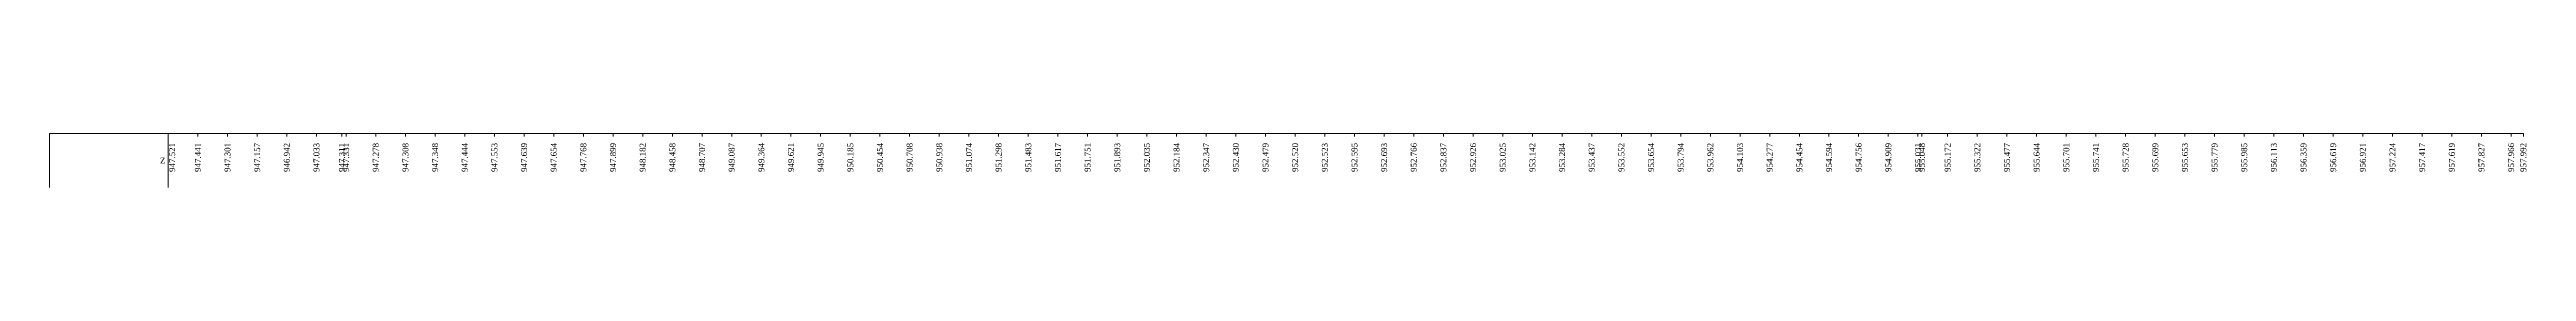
# Model space of a CAD drawing. Header units: metres. Extents: x 478603 to 489313, y 4282657 to 4289463.
# Drawn here: x 484129.9 to 484547.5, y 4282748.4 to 4282757.5 of the extents above; entities that cross this region are included whole.
import ezdxf

# ---------------------------------------------------------------- set-up
doc = ezdxf.new("R2010")
doc.units = ezdxf.units.M
doc.layers.add('PR_ENK_Z', color=96, linetype='Continuous', lineweight=0)
doc.layers.add('PR_PROFIL', color=153, linetype='Continuous', lineweight=0)
doc.styles.get("Standard").update_dxf_attribs({"font": 'times.ttf'})

msp = doc.modelspace()

# ---------------------------------------------------------------- linework, layer by layer
at = {"layer": 'PR_PROFIL'}
for p, q in [((484129.88, 4282757.5), (484546.95, 4282757.5)), ((484129.88, 4282748.38), (484129.88, 4282757.5)), ((484149.88, 4282748.38), (484149.88, 4282757.5)), ((484149.88, 4282757), (484149.88, 4282757.5)), ((484154.88, 4282757), (484154.88, 4282757.5)), ((484159.88, 4282757), (484159.88, 4282757.5)), ((484164.88, 4282757), (484164.88, 4282757.5)), ((484169.88, 4282757), (484169.88, 4282757.5)), ((484174.88, 4282757), (484174.88, 4282757.5)), ((484179.17, 4282757), (484179.17, 4282757.5)), ((484179.88, 4282757), (484179.88, 4282757.5)), ((484184.88, 4282757), (484184.88, 4282757.5)), ((484189.88, 4282757), (484189.88, 4282757.5)), ((484194.88, 4282757), (484194.88, 4282757.5)), ((484199.88, 4282757), (484199.88, 4282757.5)), ((484204.88, 4282757), (484204.88, 4282757.5)), ((484209.88, 4282757), (484209.88, 4282757.5)), ((484214.88, 4282757), (484214.88, 4282757.5)), ((484219.88, 4282757), (484219.88, 4282757.5)), ((484224.88, 4282757), (484224.88, 4282757.5)), ((484229.88, 4282757), (484229.88, 4282757.5)), ((484234.88, 4282757), (484234.88, 4282757.5)), ((484239.88, 4282757), (484239.88, 4282757.5)), ((484244.88, 4282757), (484244.88, 4282757.5)), ((484249.88, 4282757), (484249.88, 4282757.5)), ((484254.88, 4282757), (484254.88, 4282757.5)), ((484259.88, 4282757), (484259.88, 4282757.5)), ((484264.88, 4282757), (484264.88, 4282757.5)), ((484269.88, 4282757), (484269.88, 4282757.5)), ((484274.88, 4282757), (484274.88, 4282757.5)), ((484279.88, 4282757), (484279.88, 4282757.5)), ((484284.88, 4282757), (484284.88, 4282757.5)), ((484289.88, 4282757), (484289.88, 4282757.5)), ((484294.88, 4282757), (484294.88, 4282757.5)), ((484299.88, 4282757), (484299.88, 4282757.5)), ((484304.88, 4282757), (484304.88, 4282757.5)), ((484309.88, 4282757), (484309.88, 4282757.5)), ((484314.88, 4282757), (484314.88, 4282757.5)), ((484319.88, 4282757), (484319.88, 4282757.5)), ((484324.88, 4282757), (484324.88, 4282757.5)), ((484329.88, 4282757), (484329.88, 4282757.5)), ((484334.88, 4282757), (484334.88, 4282757.5)), ((484339.88, 4282757), (484339.88, 4282757.5)), ((484344.88, 4282757), (484344.88, 4282757.5)), ((484349.88, 4282757), (484349.88, 4282757.5)), ((484354.88, 4282757), (484354.88, 4282757.5)), ((484359.88, 4282757), (484359.88, 4282757.5)), ((484364.88, 4282757), (484364.88, 4282757.5)), ((484369.88, 4282757), (484369.88, 4282757.5)), ((484374.88, 4282757), (484374.88, 4282757.5)), ((484379.88, 4282757), (484379.88, 4282757.5)), ((484384.88, 4282757), (484384.88, 4282757.5)), ((484389.88, 4282757), (484389.88, 4282757.5)), ((484394.88, 4282757), (484394.88, 4282757.5)), ((484399.88, 4282757), (484399.88, 4282757.5)), ((484404.88, 4282757), (484404.88, 4282757.5)), ((484409.88, 4282757), (484409.88, 4282757.5)), ((484414.88, 4282757), (484414.88, 4282757.5)), ((484419.88, 4282757), (484419.88, 4282757.5)), ((484424.88, 4282757), (484424.88, 4282757.5)), ((484429.88, 4282757), (484429.88, 4282757.5)), ((484434.88, 4282757), (484434.88, 4282757.5)), ((484439.88, 4282757), (484439.88, 4282757.5)), ((484444.88, 4282757), (484444.88, 4282757.5)), ((484445.54, 4282757), (484445.54, 4282757.5)), ((484449.88, 4282757), (484449.88, 4282757.5)), ((484454.88, 4282757), (484454.88, 4282757.5)), ((484459.88, 4282757), (484459.88, 4282757.5)), ((484464.88, 4282757), (484464.88, 4282757.5)), ((484469.88, 4282757), (484469.88, 4282757.5)), ((484474.88, 4282757), (484474.88, 4282757.5)), ((484479.88, 4282757), (484479.88, 4282757.5)), ((484484.88, 4282757), (484484.88, 4282757.5)), ((484489.88, 4282757), (484489.88, 4282757.5)), ((484494.88, 4282757), (484494.88, 4282757.5)), ((484499.88, 4282757), (484499.88, 4282757.5)), ((484504.88, 4282757), (484504.88, 4282757.5)), ((484509.88, 4282757), (484509.88, 4282757.5)), ((484514.88, 4282757), (484514.88, 4282757.5)), ((484519.88, 4282757), (484519.88, 4282757.5)), ((484524.88, 4282757), (484524.88, 4282757.5)), ((484529.88, 4282757), (484529.88, 4282757.5)), ((484534.88, 4282757), (484534.88, 4282757.5)), ((484539.88, 4282757), (484539.88, 4282757.5)), ((484544.88, 4282757), (484544.88, 4282757.5)), ((484546.94, 4282757), (484546.94, 4282757.5))]:
    msp.add_line(p, q, dxfattribs=at)

# ---------------------------------------------------------------- texts
at = {"layer": 'PR_ENK_Z'}
for s, p in [('947.521', (484151.05, 4282751)), ('947.441', (484155.38, 4282751)), ('947.301', (484160.38, 4282751)), ('947.157', (484165.38, 4282751)), ('946.942', (484170.38, 4282751)), ('947.033', (484175.38, 4282751)), ('947.311', (484179.67, 4282751)), ('947.331', (484180.38, 4282751)), ('947.278', (484185.38, 4282751)), ('947.308', (484190.38, 4282751)), ('947.348', (484195.38, 4282751)), ('947.444', (484200.38, 4282751)), ('947.553', (484205.38, 4282751)), ('947.639', (484210.38, 4282751)), ('947.654', (484215.38, 4282751)), ('947.768', (484220.38, 4282751)), ('947.899', (484225.38, 4282751)), ('948.182', (484230.38, 4282751)), ('948.458', (484235.38, 4282751)), ('948.707', (484240.38, 4282751)), ('949.087', (484245.38, 4282751)), ('949.364', (484250.38, 4282751)), ('949.621', (484255.38, 4282751)), ('949.945', (484260.38, 4282751)), ('950.185', (484265.38, 4282751)), ('950.454', (484270.38, 4282751)), ('950.708', (484275.38, 4282751)), ('950.938', (484280.38, 4282751)), ('951.074', (484285.38, 4282751)), ('951.298', (484290.38, 4282751)), ('951.483', (484295.38, 4282751)), ('951.617', (484300.38, 4282751)), ('951.751', (484305.38, 4282751)), ('951.893', (484310.38, 4282751)), ('952.035', (484315.38, 4282751)), ('952.184', (484320.38, 4282751)), ('952.347', (484325.38, 4282751)), ('952.430', (484330.38, 4282751)), ('952.479', (484335.38, 4282751)), ('952.520', (484340.38, 4282751)), ('952.523', (484345.38, 4282751)), ('952.595', (484350.38, 4282751)), ('952.693', (484355.38, 4282751)), ('952.766', (484360.38, 4282751)), ('952.837', (484365.38, 4282751)), ('952.926', (484370.38, 4282751)), ('953.025', (484375.38, 4282751)), ('953.142', (484380.38, 4282751)), ('953.284', (484385.38, 4282751)), ('953.437', (484390.38, 4282751)), ('953.552', (484395.38, 4282751)), ('953.654', (484400.38, 4282751)), ('953.794', (484405.38, 4282751)), ('953.962', (484410.38, 4282751)), ('954.103', (484415.38, 4282751)), ('954.277', (484420.38, 4282751)), ('954.454', (484425.38, 4282751)), ('954.594', (484430.38, 4282751)), ('954.756', (484435.38, 4282751)), ('954.909', (484440.38, 4282751)), ('955.031', (484445.38, 4282751)), ('955.048', (484446.04, 4282751)), ('955.172', (484450.38, 4282751)), ('955.322', (484455.38, 4282751)), ('955.477', (484460.38, 4282751)), ('955.644', (484465.38, 4282751)), ('955.701', (484470.38, 4282751)), ('955.741', (484475.38, 4282751)), ('955.728', (484480.38, 4282751)), ('955.699', (484485.38, 4282751)), ('955.653', (484490.38, 4282751)), ('955.779', (484495.38, 4282751)), ('955.985', (484500.38, 4282751)), ('956.113', (484505.38, 4282751)), ('956.359', (484510.38, 4282751)), ('956.619', (484515.38, 4282751)), ('956.921', (484520.38, 4282751)), ('957.224', (484525.38, 4282751)), ('957.417', (484530.38, 4282751)), ('957.619', (484535.38, 4282751)), ('957.827', (484540.38, 4282751)), ('957.966', (484545.38, 4282751)), ('957.992', (484547.44, 4282751))]:
    msp.add_text(s, height=1, rotation=90, dxfattribs=at).set_placement(p)
msp.add_text('Z', height=1, dxfattribs=at).set_placement((484148.5, 4282752.44))

doc.saveas('drawing.dxf')
